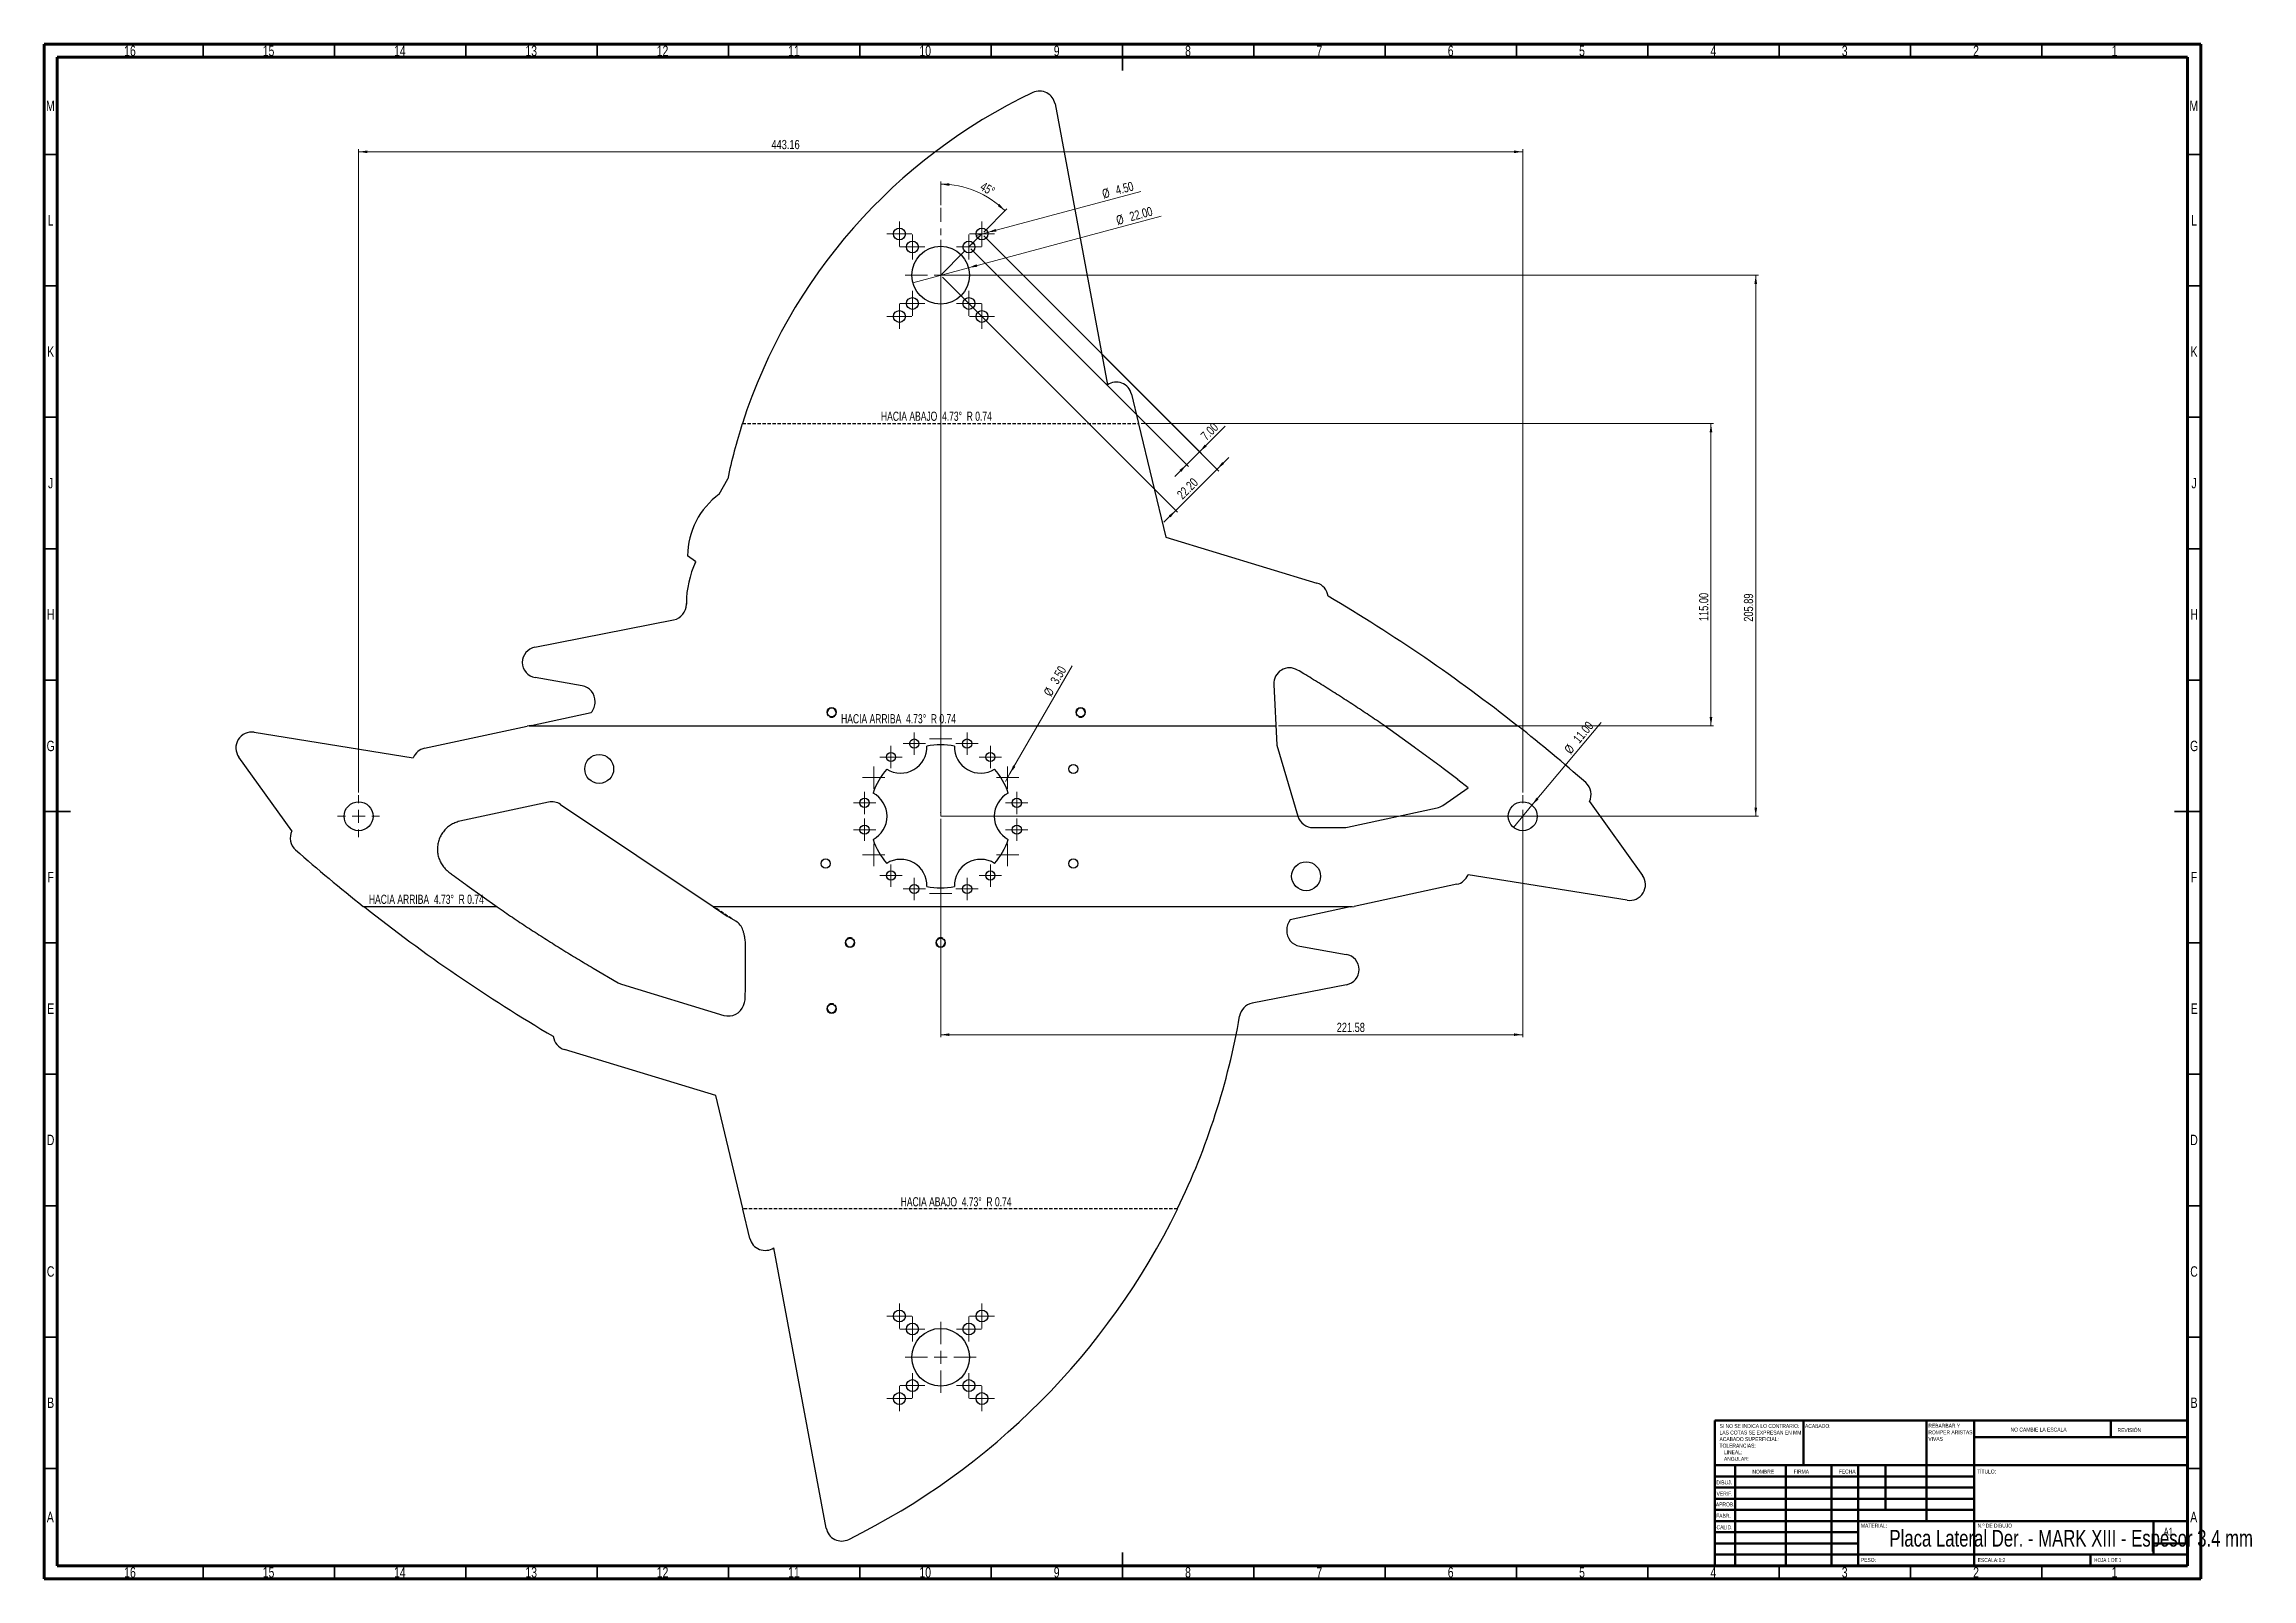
# Model space of a CAD drawing. Header units: millimetres. Extents: x 15 to 855, y 5 to 589.
import ezdxf

# ---------------------------------------------------------------- set-up
doc = ezdxf.new("R2010")
doc.units = ezdxf.units.MM
doc.header["$PDSIZE"] = -1
doc.linetypes.add('CENTERX2', pattern=[20.32, 12.7, -2.54, 2.54, -2.54])
doc.linetypes.add('HIDDEN', pattern=[1.905, 1.27, -0.635])
doc.styles.add('SLDTEXTSTYLE0', font='TXT', dxfattribs={"width": 0.75})
doc.styles.add('SLDTEXTSTYLE1', font='TXT', dxfattribs={"width": 0.681818})
doc.styles.add('SLDTEXTSTYLE2', font='TXT', dxfattribs={"width": 0.692308})
doc.styles.add('SLDTEXTSTYLE3', font='TXT', dxfattribs={"width": 0.694444})
doc.dimstyles.new('SLDDIMSTYLE0', dxfattribs={"dimtxt": 3.5, "dimasz": 3.302, "dimexe": 0, "dimexo": 0.0625, "dimgap": 0.875, "dimtad": 1, "dimrnd": 1e-09, "dimzin": 4, "dimdsep": 46, "dimtxsty": 'SLDTEXTSTYLE0', "dimsah": 1, "dimcen": 0.09, "dimadec": 0, "dimazin": 1, "dimtfac": 1, "dimtmove": 0, "dimatfit": 0, "dimfxl": 0, "dimfrac": 2, "dimtolj": 1, "dimtzin": 12, "dimarcsym": 0})
doc.dimstyles.new('SLDDIMSTYLE1', dxfattribs={"dimtxt": 3.5, "dimasz": 3.302, "dimexe": 0, "dimexo": 0.0625, "dimgap": 0.875, "dimtad": 1, "dimdec": 4, "dimzin": 12, "dimdsep": 46, "dimtxsty": 'SLDTEXTSTYLE0', "dimsah": 1, "dimcen": 0.09, "dimazin": 3, "dimtfac": 1, "dimtofl": 0, "dimtmove": 0, "dimatfit": 3, "dimfxl": 0, "dimfrac": 2, "dimtolj": 1, "dimtzin": 12, "dimarcsym": 0})
doc.dimstyles.new('SLDDIMSTYLE2', dxfattribs={"dimtxt": 3.5, "dimasz": 3.302, "dimexe": 0, "dimexo": 0.0625, "dimgap": 0.875, "dimtad": 1, "dimrnd": 1e-09, "dimzin": 12, "dimdsep": 46, "dimtxsty": 'SLDTEXTSTYLE0', "dimsah": 1, "dimcen": 0.09, "dimadec": 0, "dimazin": 3, "dimtfac": 1, "dimtofl": 0, "dimtmove": 0, "dimatfit": 3, "dimfxl": 0, "dimfrac": 2, "dimtolj": 1, "dimtzin": 12, "dimarcsym": 0})
doc.dimstyles.new('SLDDIMSTYLE3', dxfattribs={"dimtxt": 3.5, "dimasz": 3.302, "dimexe": 0, "dimexo": 0.0625, "dimgap": 0.875, "dimtad": 1, "dimrnd": 1e-09, "dimzin": 4, "dimdsep": 46, "dimtxsty": 'SLDTEXTSTYLE0', "dimblk1": 'NONE', "dimsah": 1, "dimcen": 0, "dimadec": 0, "dimazin": 1, "dimtfac": 1, "dimtmove": 0, "dimatfit": 3, "dimldrblk": 'NONE', "dimfxl": 0, "dimfrac": 2, "dimtolj": 1, "dimtzin": 12, "dimarcsym": 0})
doc.dimstyles.new('SLDDIMSTYLE4', dxfattribs={"dimtxt": 3.5, "dimasz": 3.302, "dimexe": 0, "dimexo": 0.0625, "dimgap": 0.875, "dimtad": 1, "dimrnd": 1e-09, "dimzin": 4, "dimdsep": 46, "dimtxsty": 'SLDTEXTSTYLE0', "dimsah": 1, "dimcen": 0.09, "dimadec": 0, "dimazin": 1, "dimtfac": 1, "dimtofl": 0, "dimtmove": 0, "dimatfit": 3, "dimfxl": 0, "dimfrac": 2, "dimtolj": 1, "dimtzin": 12, "dimarcsym": 0})

msp = doc.modelspace()

# ---------------------------------------------------------------- texts
at = {"color": 7, "linetype": 'Continuous', "lineweight": 0}
for s, insert, char_height, attachment_point, style in [('16', (47.67007, 588.4383), 3.96875, 2, 'SLDTEXTSTYLE0'), ('15', (100.42007, 588.4383), 3.96875, 2, 'SLDTEXTSTYLE0'), ('14', (150.42007, 588.4383), 3.96875, 2, 'SLDTEXTSTYLE0'), ('13', (200.42007, 588.4383), 3.96875, 2, 'SLDTEXTSTYLE0'), ('12', (250.42007, 588.4383), 3.96875, 2, 'SLDTEXTSTYLE0'), ('11', (300.42007, 588.4383), 3.96875, 2, 'SLDTEXTSTYLE0'), ('10', (350.42007, 588.4383), 3.96875, 2, 'SLDTEXTSTYLE0'), ('9', (400.46004, 588.4383), 3.96875, 2, 'SLDTEXTSTYLE0'), ('8', (450.46004, 588.4383), 3.96875, 2, 'SLDTEXTSTYLE0'), ('7', (500.46004, 588.4383), 3.96875, 2, 'SLDTEXTSTYLE0'), ('6', (550.46004, 588.4383), 3.96875, 2, 'SLDTEXTSTYLE0'), ('5', (600.46004, 588.4383), 3.96875, 2, 'SLDTEXTSTYLE0'), ('4', (650.46004, 588.4383), 3.96875, 2, 'SLDTEXTSTYLE0'), ('3', (700.46004, 588.4383), 3.96875, 2, 'SLDTEXTSTYLE0'), ('2', (750.46004, 588.4383), 3.96875, 2, 'SLDTEXTSTYLE0'), ('1', (803.21004, 588.4383), 3.96875, 2, 'SLDTEXTSTYLE0'), ('M', (17.36174, 567.49706), 3.96875, 2, 'SLDTEXTSTYLE0'), ('M', (833.36174, 567.49706), 3.96875, 2, 'SLDTEXTSTYLE0'), ('L', (17.45452, 523.9383), 3.96875, 2, 'SLDTEXTSTYLE0'), ('L', (833.45452, 523.9383), 3.96875, 2, 'SLDTEXTSTYLE0'), ('K', (17.48852, 473.99706), 3.96875, 2, 'SLDTEXTSTYLE0'), ('K', (833.48852, 473.99706), 3.96875, 2, 'SLDTEXTSTYLE0'), ('HACIA ABAJO  4.73°  R 0.74', (354.67591, 449.16489), 3.5, 2, 'SLDTEXTSTYLE2'), ('J', (17.46509, 423.9383), 3.96875, 2, 'SLDTEXTSTYLE0'), ('J', (833.46509, 423.9383), 3.96875, 2, 'SLDTEXTSTYLE0'), ('H', (17.49035, 373.99706), 3.96875, 2, 'SLDTEXTSTYLE0'), ('H', (833.49035, 373.99706), 3.96875, 2, 'SLDTEXTSTYLE0'), ('HACIA ARRIBA  4.73°  R 0.74', (340.25757, 334.0475), 3.5, 2, 'SLDTEXTSTYLE3'), ('G', (17.48668, 323.9383), 3.96875, 2, 'SLDTEXTSTYLE0'), ('G', (833.48668, 323.9383), 3.96875, 2, 'SLDTEXTSTYLE0'), ('F', (17.45774, 273.99706), 3.96875, 2, 'SLDTEXTSTYLE0'), ('F', (833.45774, 273.99706), 3.96875, 2, 'SLDTEXTSTYLE0'), ('HACIA ARRIBA  4.73°  R 0.74', (160.49257, 265.34554), 3.5, 2, 'SLDTEXTSTYLE3'), ('E', (17.50781, 223.9383), 3.96875, 2, 'SLDTEXTSTYLE0'), ('E', (833.50781, 223.9383), 3.96875, 2, 'SLDTEXTSTYLE0'), ('D', (17.45269, 173.99706), 3.96875, 2, 'SLDTEXTSTYLE0'), ('D', (833.45269, 173.99706), 3.96875, 2, 'SLDTEXTSTYLE0'), ('HACIA ABAJO  4.73°  R 0.74', (362.17799, 150.22815), 3.5, 2, 'SLDTEXTSTYLE2'), ('C', (17.45866, 123.9383), 3.96875, 2, 'SLDTEXTSTYLE0'), ('C', (833.45866, 123.9383), 3.96875, 2, 'SLDTEXTSTYLE0'), ('B', (17.4706, 73.99706), 3.96875, 2, 'SLDTEXTSTYLE0'), ('B', (833.4706, 73.99706), 3.96875, 2, 'SLDTEXTSTYLE0'), ('ACABADO:', (685.37129, 63.91927), 1.5, 1, 'SLDTEXTSTYLE0'), ('NO CAMBIE LA ESCALA', (763.61464, 62.53299), 1.5, 1, 'SLDTEXTSTYLE0'), ('REVISIÓN', (804.32758, 62.33491), 1.5, 1, 'SLDTEXTSTYLE0'), ('DIBUJ.', (651.5901, 42.42971), 1.5, 1, 'SLDTEXTSTYLE0'), ('NOMBRE', (665.32224, 46.50148), 1.5, 1, 'SLDTEXTSTYLE0'), ('FIRMA', (681.03359, 46.56176), 1.5, 1, 'SLDTEXTSTYLE0'), ('FECHA', (698.2147, 46.57618), 1.5, 1, 'SLDTEXTSTYLE0'), ('TÍTULO:', (750.85709, 46.57618), 1.5, 1, 'SLDTEXTSTYLE0'), ('APROB.', (651.40172, 34.0643), 1.5, 1, 'SLDTEXTSTYLE0'), ('VERIF.', (651.69882, 38.15441), 1.5, 1, 'SLDTEXTSTYLE0'), ('A', (17.33969, 30.49706), 3.96875, 2, 'SLDTEXTSTYLE0'), ('FABR.', (651.5425, 29.7337), 1.5, 1, 'SLDTEXTSTYLE0'), ('CALID.', (651.66904, 25.34965), 1.5, 1, 'SLDTEXTSTYLE0'), ('MATERIAL:', (706.64586, 25.98606), 1.5, 1, 'SLDTEXTSTYLE0'), ('N.º DE DIBUJO', (751.07397, 25.98606), 1.5, 1, 'SLDTEXTSTYLE0'), ('A', (833.33969, 30.49706), 3.96875, 2, 'SLDTEXTSTYLE0'), ('Placa Lateral Der. - MARK XIII - Espesor 3.4 mm', (786.68995, 23.60691), 6.35, 2, 'SLDTEXTSTYLE0'), ('A1', (821.87116, 24.40639), 2.910417, 1, 'SLDTEXTSTYLE0'), ('16', (47.67007, 9.4383), 3.96875, 2, 'SLDTEXTSTYLE0'), ('15', (100.42007, 9.4383), 3.96875, 2, 'SLDTEXTSTYLE0'), ('14', (150.42007, 9.4383), 3.96875, 2, 'SLDTEXTSTYLE0'), ('13', (200.42007, 9.4383), 3.96875, 2, 'SLDTEXTSTYLE0'), ('12', (250.42007, 9.4383), 3.96875, 2, 'SLDTEXTSTYLE0'), ('11', (300.42007, 9.4383), 3.96875, 2, 'SLDTEXTSTYLE0'), ('10', (350.42007, 9.4383), 3.96875, 2, 'SLDTEXTSTYLE0'), ('9', (400.46004, 9.4383), 3.96875, 2, 'SLDTEXTSTYLE0'), ('8', (450.46004, 9.4383), 3.96875, 2, 'SLDTEXTSTYLE0'), ('7', (500.46004, 9.4383), 3.96875, 2, 'SLDTEXTSTYLE0'), ('6', (550.46004, 9.4383), 3.96875, 2, 'SLDTEXTSTYLE0'), ('5', (600.46004, 9.4383), 3.96875, 2, 'SLDTEXTSTYLE0'), ('4', (650.46004, 9.4383), 3.96875, 2, 'SLDTEXTSTYLE0'), ('3', (700.46004, 9.4383), 3.96875, 2, 'SLDTEXTSTYLE0'), ('PESO:', (706.61781, 12.94931), 1.4986, 1, 'SLDTEXTSTYLE0'), ('2', (750.46004, 9.4383), 3.96875, 2, 'SLDTEXTSTYLE0'), ('ESCALA:1:2', (751.07397, 12.90009), 1.5, 1, 'SLDTEXTSTYLE0'), ('HOJA 1 DE 1', (795.47829, 12.90009), 1.5, 1, 'SLDTEXTSTYLE1'), ('1', (803.21004, 9.4383), 3.96875, 2, 'SLDTEXTSTYLE0')]:
    msp.add_mtext(s, dxfattribs=dict(at, insert=insert, char_height=char_height, attachment_point=attachment_point, style=style))

# ---------------------------------------------------------------- blocks, each defined once
blk = doc.blocks.new('SW_NOTE_0')
at = {"color": 0, "linetype": 'Continuous', "lineweight": 0, "char_height": 1.5, "attachment_point": 1, "style": 'SLDTEXTSTYLE0'}
for s, insert in [('SI NO SE INDICA LO CONTRARIO:', (0, 1.93)), ('ACABADO SUPERFICIAL:', (0, -3.07)), ('TOLERANCIAS:', (0, -5.57)), ('LAS COTAS SE EXPRESAN EN MM', (0, -0.57)), ('LINEAL:', (1.69, -8.07)), ('ANGULAR:', (1.69, -10.57))]:
    blk.add_mtext(s, dxfattribs=dict(at, insert=insert))
blk = doc.blocks.new('SW_NOTE_0_1')
at = {"color": 0, "linetype": 'Continuous', "lineweight": 0, "char_height": 1.5, "attachment_point": 1, "style": 'SLDTEXTSTYLE0'}
for s, insert in [('REBARBAR Y', (0, 1.93)), ('VIVAS', (0, -3.07)), ('ROMPER ARISTAS', (0, -0.57))]:
    blk.add_mtext(s, dxfattribs=dict(at, insert=insert))
blk = doc.blocks.new('_D')
at = {"color": 7, "linetype": 'Continuous', "lineweight": 0}
for p, q in [((372.71, 516.07), (462.21, 426.56)), ((357.01, 500.37), (446.52, 410.87)), ((461.51, 427.27), (466, 431.76)), ((445.81, 411.57), (461.51, 427.27)), ((445.81, 411.57), (441.32, 407.08))]:
    blk.add_line(p, q, dxfattribs=at)
at = {"color": 7, "linetype": 'Continuous', "lineweight": 18}
for points in [[(461.51, 427.27), (464.2, 429.25), (463.48, 429.96)], [(445.81, 411.57), (443.11, 409.6), (443.83, 408.88)]]:
    blk.add_solid(points, dxfattribs=at)
at = {"color": 7, "linetype": 'Continuous', "lineweight": 18, "insert": (445.91, 418.06), "char_height": 3.5, "attachment_point": 1, "rotation": 45, "style": 'SLDTEXTSTYLE0'}
blk.add_mtext('22.20', dxfattribs=at)
blk = doc.blocks.new('_D_1')
at = {"color": 7, "linetype": 'Continuous', "lineweight": 0}
for p, q in [((372.71, 516.07), (455.57, 433.21)), ((367.76, 511.12), (450.62, 428.26)), ((454.86, 433.91), (464.58, 443.64)), ((449.91, 428.96), (445.42, 424.47)), ((449.91, 428.96), (454.86, 433.91))]:
    blk.add_line(p, q, dxfattribs=at)
at = {"color": 7, "linetype": 'Continuous', "lineweight": 18}
for points in [[(449.91, 428.96), (447.22, 426.99), (447.94, 426.27)], [(454.86, 433.91), (457.56, 435.89), (456.84, 436.61)]]:
    blk.add_solid(points, dxfattribs=at)
at = {"color": 7, "linetype": 'Continuous', "lineweight": 18, "insert": (454.99, 440.43), "char_height": 3.5, "attachment_point": 1, "rotation": 45, "style": 'SLDTEXTSTYLE0'}
blk.add_mtext('7.00', dxfattribs=at)
blk = doc.blocks.new('_D_2')
at = {"color": 7, "linetype": 'Continuous', "lineweight": 0}
for p, q in [((356.3, 527.76), (356.3, 536.72)), ((372.71, 517.48), (381.51, 526.28))]:
    blk.add_line(p, q, dxfattribs=at)
at = {"color": 7, "linetype": 'Continuous', "lineweight": 18}
blk.add_arc((356.3, 501.08), 34.65, 45, 90, dxfattribs=at)
for points in [[(356.3, 535.72), (359.58, 535.06), (359.63, 536.07)], [(380.8, 525.58), (378.7, 528.17), (378.02, 527.42)]]:
    blk.add_solid(points, dxfattribs=at)
at = {"color": 7, "linetype": 'Continuous', "lineweight": 18, "insert": (372.73, 536.8), "char_height": 3.5, "attachment_point": 1, "rotation": 330.17227, "style": 'SLDTEXTSTYLE0'}
blk.add_mtext('45°', dxfattribs=at)
blk = doc.blocks.new('_D_3')
at = {"color": 7, "linetype": 'Continuous', "lineweight": 0}
for p, q in [((356.3, 294.19), (356.3, 211.07)), ((577.88, 294.19), (577.88, 211.07)), ((356.3, 212.07), (577.88, 212.07))]:
    blk.add_line(p, q, dxfattribs=at)
at = {"color": 7, "linetype": 'Continuous', "lineweight": 18}
for points in [[(356.3, 212.07), (359.61, 211.57), (359.61, 212.58)], [(577.88, 212.07), (574.58, 212.58), (574.58, 211.57)]]:
    blk.add_solid(points, dxfattribs=at)
at = {"color": 7, "linetype": 'Continuous', "lineweight": 18, "insert": (507.07, 216.59), "char_height": 3.5, "attachment_point": 1, "style": 'SLDTEXTSTYLE0'}
blk.add_mtext('221.58', dxfattribs=at)
blk = doc.blocks.new('_D_4')
at = {"color": 7, "linetype": 'Continuous', "lineweight": 0}
for p, q in [((357.3, 501.08), (667.6, 501.08)), ((666.6, 295.19), (666.6, 501.08)), ((357.3, 295.19), (667.6, 295.19))]:
    blk.add_line(p, q, dxfattribs=at)
at = {"color": 7, "linetype": 'Continuous', "lineweight": 18}
for points in [[(666.6, 501.08), (666.09, 497.78), (667.11, 497.78)], [(666.6, 295.19), (667.11, 298.49), (666.09, 298.49)]]:
    blk.add_solid(points, dxfattribs=at)
at = {"color": 7, "linetype": 'Continuous', "lineweight": 18, "insert": (662.09, 369.22), "char_height": 3.5, "attachment_point": 1, "rotation": 90, "style": 'SLDTEXTSTYLE0'}
blk.add_mtext('205.89', dxfattribs=at)
blk = doc.blocks.new('_D_5')
at = {"color": 7, "linetype": 'Continuous', "lineweight": 0}
for p, q in [((134.72, 304.19), (134.72, 549.05)), ((134.72, 548.05), (577.88, 548.05)), ((577.88, 304.19), (577.88, 549.05))]:
    blk.add_line(p, q, dxfattribs=at)
at = {"color": 7, "linetype": 'Continuous', "lineweight": 18}
for points in [[(134.72, 548.05), (138.03, 547.54), (138.03, 548.55)], [(577.88, 548.05), (574.58, 548.55), (574.58, 547.54)]]:
    blk.add_solid(points, dxfattribs=at)
at = {"color": 7, "linetype": 'Continuous', "lineweight": 18, "insert": (291.89, 552.56), "char_height": 3.5, "attachment_point": 1, "style": 'SLDTEXTSTYLE0'}
blk.add_mtext('443.16', dxfattribs=at)
blk = doc.blocks.new('_D_6')
at = {"color": 7, "linetype": 'Continuous', "lineweight": 0}
for q in [(607.7, 330.93), (574.36, 290.96)]:
    blk.add_line((581.41, 299.41), q, dxfattribs=at)
at = {"color": 7, "linetype": 'Continuous', "lineweight": 18}
blk.add_solid([(581.41, 299.41), (583.91, 301.62), (583.13, 302.27)], dxfattribs=at)
at = {"color": 7, "linetype": 'Continuous', "lineweight": 18, "char_height": 3.5, "attachment_point": 1, "rotation": 50.1671, "style": 'SLDTEXTSTYLE0'}
for s, insert in [('11.00', (596.75, 324.91)), ('%%c', (593.41, 320.83))]:
    blk.add_mtext(s, dxfattribs=dict(at, insert=insert))
blk = doc.blocks.new('_None')
blk = doc.blocks.new('_D_7')
at = {"color": 7, "linetype": 'Continuous', "lineweight": 0}
for q in [(440.28, 523.58), (345.68, 498.23)]:
    blk.add_line((366.93, 503.92), q, dxfattribs=at)
at = {"color": 7, "linetype": 'Continuous', "lineweight": 18}
blk.add_solid([(366.93, 503.92), (370.25, 504.29), (369.99, 505.27)], dxfattribs=at)
at = {"color": 7, "linetype": 'Continuous', "lineweight": 18, "char_height": 3.5, "attachment_point": 1, "rotation": 15, "style": 'SLDTEXTSTYLE0'}
for s, insert in [('%%c', (422.77, 523.56)), ('22.00', (427.86, 524.98))]:
    blk.add_mtext(s, dxfattribs=dict(at, insert=insert))
blk = doc.blocks.new('_D_8')
at = {"color": 7, "linetype": 'Continuous', "lineweight": 0}
for q in [(432.44, 532.97), (369.83, 516.19)]:
    blk.add_line((374.17, 517.36), q, dxfattribs=at)
at = {"color": 7, "linetype": 'Continuous', "lineweight": 18}
blk.add_solid([(374.17, 517.36), (377.5, 517.72), (377.23, 518.7)], dxfattribs=at)
at = {"color": 7, "linetype": 'Continuous', "lineweight": 18, "char_height": 3.5, "attachment_point": 1, "rotation": 15, "style": 'SLDTEXTSTYLE0'}
for s, insert in [('%%c', (417.43, 533.62)), ('4.50', (422.52, 535.03))]:
    blk.add_mtext(s, dxfattribs=dict(at, insert=insert))
blk = doc.blocks.new('_D_9')
at = {"color": 7, "linetype": 'Continuous', "lineweight": 0}
for q in [(406.32, 352.39), (380.92, 308.39)]:
    blk.add_line((382.67, 311.42), q, dxfattribs=at)
at = {"color": 7, "linetype": 'Continuous', "lineweight": 18}
blk.add_solid([(382.67, 311.42), (384.76, 314.02), (383.88, 314.53)], dxfattribs=at)
at = {"color": 7, "linetype": 'Continuous', "lineweight": 18, "char_height": 3.5, "attachment_point": 1, "rotation": 60, "style": 'SLDTEXTSTYLE0'}
for s, insert in [('3.50', (397.85, 346.83)), ('%%c', (395.26, 342.24))]:
    blk.add_mtext(s, dxfattribs=dict(at, insert=insert))
blk = doc.blocks.new('_D_10')
at = {"color": 7, "linetype": 'Continuous', "lineweight": 0}
for p, q in [((432.63, 444.6), (650.55, 444.6)), ((649.55, 444.6), (649.55, 329.6)), ((484.91, 329.6), (650.55, 329.6))]:
    blk.add_line(p, q, dxfattribs=at)
at = {"color": 7, "linetype": 'Continuous', "lineweight": 18}
for points in [[(649.55, 444.6), (649.05, 441.29), (650.06, 441.29)], [(649.55, 329.6), (650.06, 332.9), (649.05, 332.9)]]:
    blk.add_solid(points, dxfattribs=at)
at = {"color": 7, "linetype": 'Continuous', "lineweight": 18, "insert": (645.04, 369.45), "char_height": 3.5, "attachment_point": 1, "rotation": 90, "style": 'SLDTEXTSTYLE0'}
blk.add_mtext('115.00', dxfattribs=at)
blk = doc.blocks.new('SW_CENTERMARKSYMBOL_0')
at = {"color": 0, "linetype": 'Continuous', "lineweight": 18}
for p, q in [((-2.5, 0), (-4.25, 0)), ((0, 0), (-2.5, 0)), ((0, 2.5), (0, 4.25)), ((0, 0), (0, 2.5)), ((0, 0), (0, -2.5)), ((0, 0), (2.5, 0)), ((2.5, 0), (4.25, 0)), ((0, -2.5), (0, -4.25))]:
    blk.add_line(p, q, dxfattribs=at)
blk = doc.blocks.new('SW_CENTERMARKSYMBOL_1')
at = {"color": 0, "linetype": 'Continuous', "lineweight": 18}
for p, q in [((-2.5, 0), (-4.25, 0)), ((0, 0), (-2.5, 0)), ((0, 2.5), (0, 4.25)), ((0, 0), (0, 2.5)), ((0, 0), (0, -2.5)), ((0, 0), (2.5, 0)), ((2.5, 0), (4.25, 0)), ((0, -2.5), (0, -4.25))]:
    blk.add_line(p, q, dxfattribs=at)
blk = doc.blocks.new('SW_CENTERMARKSYMBOL_2')
at = {"color": 0, "linetype": 'Continuous', "lineweight": 18}
for p, q in [((-2.5, 0), (-4.25, 0)), ((0, 0), (-2.5, 0)), ((0, 2.5), (0, 4.25)), ((0, 0), (0, 2.5)), ((0, 0), (0, -2.5)), ((0, 0), (2.5, 0)), ((2.5, 0), (4.25, 0)), ((0, -2.5), (0, -4.25))]:
    blk.add_line(p, q, dxfattribs=at)
blk = doc.blocks.new('SW_CENTERMARKSYMBOL_3')
at = {"color": 0, "linetype": 'Continuous', "lineweight": 18}
for p, q in [((-2.5, 0), (-4.25, 0)), ((0, 0), (-2.5, 0)), ((0, 2.5), (0, 4.25)), ((0, 0), (0, 2.5)), ((0, 0), (0, -2.5)), ((0, 0), (2.5, 0)), ((2.5, 0), (4.25, 0)), ((0, -2.5), (0, -4.25))]:
    blk.add_line(p, q, dxfattribs=at)
blk = doc.blocks.new('SW_CENTERMARKSYMBOL_4')
at = {"color": 0, "linetype": 'Continuous', "lineweight": 18}
for p, q in [((-2.5, 0), (-4.25, 0)), ((0, 0), (-2.5, 0)), ((0, 2.5), (0, 4.25)), ((0, 0), (0, 2.5)), ((0, 0), (0, -2.5)), ((0, 0), (2.5, 0)), ((2.5, 0), (4.25, 0)), ((0, -2.5), (0, -4.25))]:
    blk.add_line(p, q, dxfattribs=at)
blk = doc.blocks.new('SW_CENTERMARKSYMBOL_5')
at = {"color": 0, "linetype": 'Continuous', "lineweight": 18}
for p, q in [((-2.5, 0), (-4.25, 0)), ((0, 0), (-2.5, 0)), ((0, 2.5), (0, 4.25)), ((0, 0), (0, 2.5)), ((0, 0), (0, -2.5)), ((0, 0), (2.5, 0)), ((2.5, 0), (4.25, 0)), ((0, -2.5), (0, -4.25))]:
    blk.add_line(p, q, dxfattribs=at)
blk = doc.blocks.new('SW_CENTERMARKSYMBOL_6')
at = {"color": 0, "linetype": 'Continuous', "lineweight": 18}
for p, q in [((-2.5, 0), (-4.25, 0)), ((0, 0), (-2.5, 0)), ((0, 2.5), (0, 4.25)), ((0, 0), (0, 2.5)), ((0, 0), (0, -2.5)), ((0, 0), (2.5, 0)), ((2.5, 0), (4.25, 0)), ((0, -2.5), (0, -4.25))]:
    blk.add_line(p, q, dxfattribs=at)
blk = doc.blocks.new('SW_CENTERMARKSYMBOL_7')
at = {"color": 0, "linetype": 'Continuous', "lineweight": 18}
for p, q in [((-2.5, 0), (-4.25, 0)), ((0, 0), (-2.5, 0)), ((0, 2.5), (0, 4.25)), ((0, 0), (0, 2.5)), ((0, 0), (0, -2.5)), ((0, 0), (2.5, 0)), ((2.5, 0), (4.25, 0)), ((0, -2.5), (0, -4.25))]:
    blk.add_line(p, q, dxfattribs=at)
blk = doc.blocks.new('SW_CENTERMARKSYMBOL_8')
at = {"color": 0, "linetype": 'Continuous', "lineweight": 18}
for p, q in [((-5, 0), (-8, 0)), ((0, 0), (-2.5, 0)), ((0, 5), (0, 8)), ((0, 0), (0, 2.5)), ((0, 0), (0, -2.5)), ((0, 0), (2.5, 0)), ((5, 0), (8, 0)), ((0, -5), (0, -8))]:
    blk.add_line(p, q, dxfattribs=at)
blk = doc.blocks.new('SW_CENTERMARKSYMBOL_9')
at = {"color": 0, "linetype": 'Continuous', "lineweight": 18}
for p, q in [((-5, 0), (-8, 0)), ((0, 0), (-2.5, 0)), ((0, 5), (0, 8)), ((0, 0), (0, 2.5)), ((0, 0), (0, -2.5)), ((0, 0), (2.5, 0)), ((5, 0), (8, 0)), ((0, -5), (0, -8))]:
    blk.add_line(p, q, dxfattribs=at)
blk = doc.blocks.new('SW_CENTERMARKSYMBOL_10')
at = {"color": 0, "linetype": 'Continuous', "lineweight": 18}
for p, q in [((-2.5, 0), (-4.25, 0)), ((0, 0), (-2.5, 0)), ((0, 2.5), (0, 4.25)), ((0, 0), (0, 2.5)), ((0, 0), (0, -2.5)), ((0, 0), (2.5, 0)), ((2.5, 0), (4.25, 0)), ((0, -2.5), (0, -4.25))]:
    blk.add_line(p, q, dxfattribs=at)
blk = doc.blocks.new('SW_CENTERMARKSYMBOL_11')
at = {"color": 0, "linetype": 'Continuous', "lineweight": 18}
for p, q in [((-2.5, 0), (-4.25, 0)), ((0, 0), (-2.5, 0)), ((0, 2.5), (0, 4.25)), ((0, 0), (0, 2.5)), ((0, 0), (0, -2.5)), ((0, 0), (2.5, 0)), ((2.5, 0), (4.25, 0)), ((0, -2.5), (0, -4.25))]:
    blk.add_line(p, q, dxfattribs=at)
blk = doc.blocks.new('SW_CENTERMARKSYMBOL_12')
at = {"color": 0, "linetype": 'Continuous', "lineweight": 18}
for p, q in [((-2.5, 0), (-4.25, 0)), ((0, 0), (-2.5, 0)), ((0, 2.5), (0, 4.25)), ((0, 0), (0, 2.5)), ((0, 0), (0, -2.5)), ((0, 0), (2.5, 0)), ((2.5, 0), (4.25, 0)), ((0, -2.5), (0, -4.25))]:
    blk.add_line(p, q, dxfattribs=at)
blk = doc.blocks.new('SW_CENTERMARKSYMBOL_13')
at = {"color": 0, "linetype": 'Continuous', "lineweight": 18}
for p, q in [((-2.5, 0), (-4.25, 0)), ((0, 0), (-2.5, 0)), ((0, 2.5), (0, 4.25)), ((0, 0), (0, 2.5)), ((0, 0), (0, -2.5)), ((0, 0), (2.5, 0)), ((2.5, 0), (4.25, 0)), ((0, -2.5), (0, -4.25))]:
    blk.add_line(p, q, dxfattribs=at)
blk = doc.blocks.new('SW_CENTERMARKSYMBOL_14')
at = {"color": 0, "linetype": 'Continuous', "lineweight": 18}
for p, q in [((-2.5, 0), (-4.25, 0)), ((0, 0), (-2.5, 0)), ((0, 2.5), (0, 4.25)), ((0, 0), (0, 2.5)), ((0, 0), (0, -2.5)), ((0, 0), (2.5, 0)), ((2.5, 0), (4.25, 0)), ((0, -2.5), (0, -4.25))]:
    blk.add_line(p, q, dxfattribs=at)
blk = doc.blocks.new('SW_CENTERMARKSYMBOL_15')
at = {"color": 0, "linetype": 'Continuous', "lineweight": 18}
for p, q in [((-2.5, 0), (-4.25, 0)), ((0, 0), (-2.5, 0)), ((0, 2.5), (0, 4.25)), ((0, 0), (0, 2.5)), ((0, 0), (0, -2.5)), ((0, 0), (2.5, 0)), ((2.5, 0), (4.25, 0)), ((0, -2.5), (0, -4.25))]:
    blk.add_line(p, q, dxfattribs=at)
blk = doc.blocks.new('SW_CENTERMARKSYMBOL_16')
at = {"color": 0, "linetype": 'Continuous', "lineweight": 18}
for p, q in [((-2.5, 0), (-4.25, 0)), ((0, 0), (-2.5, 0)), ((0, 2.5), (0, 4.25)), ((0, 0), (0, 2.5)), ((0, 0), (0, -2.5)), ((0, 0), (2.5, 0)), ((2.5, 0), (4.25, 0)), ((0, -2.5), (0, -4.25))]:
    blk.add_line(p, q, dxfattribs=at)
blk = doc.blocks.new('SW_CENTERMARKSYMBOL_17')
at = {"color": 0, "linetype": 'Continuous', "lineweight": 18}
for p, q in [((-2.5, 0), (-4.25, 0)), ((0, 0), (-2.5, 0)), ((0, 2.5), (0, 4.25)), ((0, 0), (0, 2.5)), ((0, 0), (0, -2.5)), ((0, 0), (2.5, 0)), ((2.5, 0), (4.25, 0)), ((0, -2.5), (0, -4.25))]:
    blk.add_line(p, q, dxfattribs=at)
blk = doc.blocks.new('SW_CENTERMARKSYMBOL_18')
at = {"color": 0, "linetype": 'Continuous', "lineweight": 18}
for p, q in [((-2.5, 0), (-4.25, 0)), ((0, 0), (-2.5, 0)), ((0, 2.5), (0, 4.25)), ((0, 0), (0, 2.5)), ((0, 0), (0, -2.5)), ((0, 0), (2.5, 0)), ((2.5, 0), (4.25, 0)), ((0, -2.5), (0, -4.25))]:
    blk.add_line(p, q, dxfattribs=at)
blk = doc.blocks.new('SW_CENTERMARKSYMBOL_19')
at = {"color": 0, "linetype": 'Continuous', "lineweight": 18}
for p, q in [((-2.5, 0), (-4.25, 0)), ((0, 0), (-2.5, 0)), ((0, 2.5), (0, 4.25)), ((0, 0), (0, 2.5)), ((0, 0), (0, -2.5)), ((0, 0), (2.5, 0)), ((2.5, 0), (4.25, 0)), ((0, -2.5), (0, -4.25))]:
    blk.add_line(p, q, dxfattribs=at)
blk = doc.blocks.new('SW_CENTERMARKSYMBOL_20')
at = {"color": 0, "linetype": 'Continuous', "lineweight": 18}
for p, q in [((-2.5, 0), (-4.75, 0)), ((0, 0), (-2.5, 0)), ((0, 2.5), (0, 4.75)), ((0, 0), (0, 2.5)), ((0, 0), (0, -2.5)), ((0, 0), (2.5, 0)), ((2.5, 0), (4.75, 0)), ((0, -2.5), (0, -4.75))]:
    blk.add_line(p, q, dxfattribs=at)
blk = doc.blocks.new('SW_CENTERMARKSYMBOL_21')
at = {"color": 0, "linetype": 'Continuous', "lineweight": 18}
for p, q in [((-2.5, 0), (-4.75, 0)), ((0, 0), (-2.5, 0)), ((0, 2.5), (0, 4.75)), ((0, 0), (0, 2.5)), ((0, 0), (0, -2.5)), ((0, 0), (2.5, 0)), ((2.5, 0), (4.75, 0)), ((0, -2.5), (0, -4.75))]:
    blk.add_line(p, q, dxfattribs=at)
blk = doc.blocks.new('SW_CENTERMARKSYMBOL_22')
at = {"color": 0, "linetype": 'Continuous', "lineweight": 18}
for p, q in [((-2.5, 0), (-4.75, 0)), ((0, 0), (-2.5, 0)), ((0, 2.5), (0, 4.75)), ((0, 0), (0, 2.5)), ((0, 0), (0, -2.5)), ((0, 0), (2.5, 0)), ((2.5, 0), (4.75, 0)), ((0, -2.5), (0, -4.75))]:
    blk.add_line(p, q, dxfattribs=at)
blk = doc.blocks.new('SW_CENTERMARKSYMBOL_23')
at = {"color": 0, "linetype": 'Continuous', "lineweight": 18}
for p, q in [((-2.5, 0), (-4.75, 0)), ((0, 0), (-2.5, 0)), ((0, 2.5), (0, 4.75)), ((0, 0), (0, 2.5)), ((0, 0), (0, -2.5)), ((0, 0), (2.5, 0)), ((2.5, 0), (4.75, 0)), ((0, -2.5), (0, -4.75))]:
    blk.add_line(p, q, dxfattribs=at)
blk = doc.blocks.new('SW_CENTERMARKSYMBOL_24')
at = {"color": 0, "linetype": 'Continuous', "lineweight": 18}
for p, q in [((-2.5, 0), (-4.75, 0)), ((0, 0), (-2.5, 0)), ((0, 2.5), (0, 4.75)), ((0, 0), (0, 2.5)), ((0, 0), (0, -2.5)), ((0, 0), (2.5, 0)), ((2.5, 0), (4.75, 0)), ((0, -2.5), (0, -4.75))]:
    blk.add_line(p, q, dxfattribs=at)
blk = doc.blocks.new('SW_CENTERMARKSYMBOL_25')
at = {"color": 0, "linetype": 'Continuous', "lineweight": 18}
for p, q in [((-2.5, 0), (-4.75, 0)), ((0, 0), (-2.5, 0)), ((0, 2.5), (0, 4.75)), ((0, 0), (0, 2.5)), ((0, 0), (0, -2.5)), ((0, 0), (2.5, 0)), ((2.5, 0), (4.75, 0)), ((0, -2.5), (0, -4.75))]:
    blk.add_line(p, q, dxfattribs=at)
blk = doc.blocks.new('SW_CENTERMARKSYMBOL_26')
at = {"color": 0, "linetype": 'Continuous', "lineweight": 18}
for p, q in [((0, 5), (0, 13.5)), ((-5, 0), (-13.5, 0)), ((0, 0), (-2.5, 0)), ((0, 0), (0, 2.5)), ((0, 0), (0, -2.5)), ((0, 0), (2.5, 0)), ((5, 0), (13.5, 0)), ((0, -5), (0, -13.5))]:
    blk.add_line(p, q, dxfattribs=at)
blk = doc.blocks.new('SW_CENTERMARKSYMBOL_27')
at = {"color": 0, "linetype": 'Continuous', "lineweight": 18}
for p, q in [((-2.5, 0), (-4.75, 0)), ((0, 0), (-2.5, 0)), ((0, 2.5), (0, 4.75)), ((0, 0), (0, 2.5)), ((0, 0), (0, -2.5)), ((0, 0), (2.5, 0)), ((2.5, 0), (4.75, 0)), ((0, -2.5), (0, -4.75))]:
    blk.add_line(p, q, dxfattribs=at)
blk = doc.blocks.new('SW_CENTERMARKSYMBOL_28')
at = {"color": 0, "linetype": 'Continuous', "lineweight": 18}
for p, q in [((-2.5, 0), (-4.75, 0)), ((0, 0), (-2.5, 0)), ((0, 2.5), (0, 4.75)), ((0, 0), (0, 2.5)), ((0, 0), (0, -2.5)), ((0, 0), (2.5, 0)), ((2.5, 0), (4.75, 0)), ((0, -2.5), (0, -4.75))]:
    blk.add_line(p, q, dxfattribs=at)
blk = doc.blocks.new('SW_CENTERMARKSYMBOL_29')
at = {"color": 0, "linetype": 'Continuous', "lineweight": 18}
for p, q in [((0, 5), (0, 13.5)), ((-5, 0), (-13.5, 0)), ((0, 0), (-2.5, 0)), ((0, 0), (0, 2.5)), ((0, 0), (0, -2.5)), ((0, 0), (2.5, 0)), ((5, 0), (13.5, 0)), ((0, -5), (0, -13.5))]:
    blk.add_line(p, q, dxfattribs=at)
blk = doc.blocks.new('SW_CENTERMARKSYMBOL_30')
at = {"color": 0, "linetype": 'Continuous', "lineweight": 18}
for p, q in [((-2.5, 0), (-4.75, 0)), ((0, 0), (-2.5, 0)), ((0, 2.5), (0, 4.75)), ((0, 0), (0, 2.5)), ((0, 0), (0, -2.5)), ((0, 0), (2.5, 0)), ((2.5, 0), (4.75, 0)), ((0, -2.5), (0, -4.75))]:
    blk.add_line(p, q, dxfattribs=at)
blk = doc.blocks.new('SW_CENTERMARKSYMBOL_31')
at = {"color": 0, "linetype": 'Continuous', "lineweight": 18}
for p, q in [((-2.5, 0), (-4.75, 0)), ((0, 0), (-2.5, 0)), ((0, 2.5), (0, 4.75)), ((0, 0), (0, 2.5)), ((0, 0), (0, -2.5)), ((0, 0), (2.5, 0)), ((2.5, 0), (4.75, 0)), ((0, -2.5), (0, -4.75))]:
    blk.add_line(p, q, dxfattribs=at)
blk = doc.blocks.new('SW_CENTERMARKSYMBOL_32')
at = {"color": 0, "linetype": 'Continuous', "lineweight": 18}
for p, q in [((-2.5, 0), (-4.75, 0)), ((0, 0), (-2.5, 0)), ((0, 2.5), (0, 4.75)), ((0, 0), (0, 2.5)), ((0, 0), (0, -2.5)), ((0, 0), (2.5, 0)), ((2.5, 0), (4.75, 0)), ((0, -2.5), (0, -4.75))]:
    blk.add_line(p, q, dxfattribs=at)
blk = doc.blocks.new('SW_CENTERMARKSYMBOL_33')
at = {"color": 0, "linetype": 'Continuous', "lineweight": 18}
for p, q in [((-2.5, 0), (-4.75, 0)), ((0, 0), (-2.5, 0)), ((0, 2.5), (0, 4.75)), ((0, 0), (0, 2.5)), ((0, 0), (0, -2.5)), ((0, 0), (2.5, 0)), ((2.5, 0), (4.75, 0)), ((0, -2.5), (0, -4.75))]:
    blk.add_line(p, q, dxfattribs=at)
blk = doc.blocks.new('SW_CENTERMARKSYMBOL_34')
at = {"color": 0, "linetype": 'Continuous', "lineweight": 18}
for p, q in [((-2.5, 0), (-4.75, 0)), ((0, 0), (-2.5, 0)), ((0, 2.5), (0, 4.75)), ((0, 0), (0, 2.5)), ((0, 0), (0, -2.5)), ((0, 0), (2.5, 0)), ((2.5, 0), (4.75, 0)), ((0, -2.5), (0, -4.75))]:
    blk.add_line(p, q, dxfattribs=at)
blk = doc.blocks.new('SW_CENTERMARKSYMBOL_35')
at = {"color": 0, "linetype": 'Continuous', "lineweight": 18}
for p, q in [((-2.5, 0), (-4.75, 0)), ((0, 0), (-2.5, 0)), ((0, 2.5), (0, 4.75)), ((0, 0), (0, 2.5)), ((0, 0), (0, -2.5)), ((0, 0), (2.5, 0)), ((2.5, 0), (4.75, 0)), ((0, -2.5), (0, -4.75))]:
    blk.add_line(p, q, dxfattribs=at)
blk = doc.blocks.new('SW_CENTERMARKSYMBOL_36')
at = {"color": 0, "linetype": 'Continuous', "lineweight": 18}
for p, q in [((-2.5, 0), (-4.75, 0)), ((0, 0), (-2.5, 0)), ((0, 2.5), (0, 4.75)), ((0, 0), (0, 2.5)), ((0, 0), (0, -2.5)), ((0, 0), (2.5, 0)), ((2.5, 0), (4.75, 0)), ((0, -2.5), (0, -4.75))]:
    blk.add_line(p, q, dxfattribs=at)
blk = doc.blocks.new('SW_CENTERMARKSYMBOL_37')
at = {"color": 0, "linetype": 'Continuous', "lineweight": 18}
for p, q in [((-2.5, 0), (-4.75, 0)), ((0, 0), (-2.5, 0)), ((0, 2.5), (0, 4.75)), ((0, 0), (0, 2.5)), ((0, 0), (0, -2.5)), ((0, 0), (2.5, 0)), ((2.5, 0), (4.75, 0)), ((0, -2.5), (0, -4.75))]:
    blk.add_line(p, q, dxfattribs=at)

# ---------------------------------------------------------------- dimensions: what is measured, and where the dimension line sits
at = {"color": 7, "linetype": 'Continuous', "lineweight": 18}
dim = msp.add_linear_dim(base=(577.88336, 548.04666), p1=(134.72336, 303.18639), p2=(577.88336, 303.18639), dimstyle='SLDDIMSTYLE2', dxfattribs=at)
dim.commit()
dim.dimension.update_dxf_attribs({"geometry": '_D_5', "text_midpoint": (298.99815, 548.04666), "dimtype": 160})
dim = msp.add_angular_dim_2l(base=(369.56168, 533.08624), line1=((372.00113, 516.77558), (356.30336, 501.07781)), line2=((356.30336, 526.75538), (356.30336, 501.07781)), dimstyle='SLDDIMSTYLE1', dxfattribs=at)
dim.commit()
dim.dimension.update_dxf_attribs({"geometry": '_D_2', "text_midpoint": (373.53591, 531.1338), "dimtype": 162})
for p1, p2, picture, middle in [((369.82779, 516.19324), (374.17446, 517.35792), '_D_8', (425.58674, 531.13381)), ((345.67817, 498.2308), (366.92854, 503.92482), '_D_7', (432.16003, 521.40355)), ((380.91548, 308.38584), (382.66548, 311.41693), '_D_9', (402.78705, 346.2685)), ((574.36033, 290.96285), (581.40639, 299.40992), '_D_6', (602.34738, 324.51475))]:
    dim = msp.add_diameter_dim_2p(p1=p1, p2=p2, dimstyle='SLDDIMSTYLE3', dxfattribs=at)
    dim.commit()
    dim.dimension.update_dxf_attribs({"geometry": picture, "text_midpoint": middle, "dimtype": 163})
for base, p1, p2, angle, dimstyle, picture, middle in [((461.50623, 427.27048), (356.30336, 501.07781), (372.00113, 516.77558), 45, 'SLDDIMSTYLE0', '_D', (453.21774, 418.98199)), ((454.86209, 433.91462), (367.05138, 511.82583), (372.00113, 516.77558), 45, 'SLDDIMSTYLE0', '_D_1', (461.38353, 440.43607)), ((666.5972, 501.07781), (356.30336, 295.18639), (356.30336, 501.07781), 90, 'SLDDIMSTYLE2', '_D_4', (666.5972, 376.33326)), ((649.55481, 329.59612), (431.62606, 444.596), (483.91313, 329.59612), 90, 'SLDDIMSTYLE4', '_D_10', (649.55481, 376.56258)), ((577.88336, 212.07414), (356.30336, 295.18639), (577.88336, 295.18639), 0, 'SLDDIMSTYLE2', '_D_3', (514.18562, 212.07414))]:
    dim = msp.add_linear_dim(base=base, p1=p1, p2=p2, angle=angle, dimstyle=dimstyle, dxfattribs=at)
    dim.commit()
    dim.dimension.update_dxf_attribs({"geometry": picture, "text_midpoint": middle, "dimtype": 160})

# ---------------------------------------------------------------- linework, layer by layer
at = {"color": 7, "linetype": 'Continuous', "lineweight": 70}
for p, q in [((15, 5), (15, 589)), ((15, 589), (836, 589)), ((836, 589), (836, 5)), ((20, 10), (20, 584)), ((20, 584), (831, 584)), ((831, 584), (831, 10)), ((831, 10), (20, 10)), ((836, 5), (15, 5))]:
    msp.add_line(p, q, dxfattribs=at)
at = {"color": 7, "linetype": 'Continuous', "lineweight": 35}
for p, q in [((75.5, 584), (75.5, 589)), ((125.5, 584), (125.5, 589)), ((175.5, 584), (175.5, 589)), ((225.5, 584), (225.5, 589)), ((275.5, 584), (275.5, 589)), ((325.5, 584), (325.5, 589)), ((375.5, 584), (375.5, 589)), ((425.5, 589), (425.5, 579)), ((425.5, 584), (425.5, 589)), ((475.5, 584), (475.5, 589)), ((525.5, 584), (525.5, 589)), ((575.5, 584), (575.5, 589)), ((625.5, 584), (625.5, 589)), ((675.5, 584), (675.5, 589)), ((725.5, 584), (725.5, 589)), ((775.5, 584), (775.5, 589)), ((20, 547), (15, 547)), ((831, 547), (836, 547)), ((20, 497), (15, 497)), ((831, 497), (836, 497)), ((20, 447), (15, 447)), ((831, 447), (836, 447)), ((20, 397), (15, 397)), ((831, 397), (836, 397)), ((20, 347), (15, 347)), ((831, 347), (836, 347)), ((15, 297), (25, 297)), ((20, 297), (15, 297)), ((836, 297), (826, 297)), ((831, 297), (836, 297)), ((20, 247), (15, 247)), ((831, 247), (836, 247)), ((20, 197), (15, 197)), ((831, 197), (836, 197)), ((20, 147), (15, 147)), ((831, 147), (836, 147)), ((20, 97), (15, 97)), ((831, 97), (836, 97)), ((20, 47), (15, 47)), ((831, 47), (836, 47)), ((75.5, 10), (75.5, 5)), ((125.5, 10), (125.5, 5)), ((175.5, 10), (175.5, 5)), ((225.5, 10), (225.5, 5)), ((275.5, 10), (275.5, 5)), ((325.5, 10), (325.5, 5)), ((375.5, 10), (375.5, 5)), ((425.5, 5), (425.5, 15)), ((425.5, 10), (425.5, 5)), ((475.5, 10), (475.5, 5)), ((525.5, 10), (525.5, 5)), ((575.5, 10), (575.5, 5)), ((625.5, 10), (625.5, 5)), ((675.5, 10), (675.5, 5)), ((725.5, 10), (725.5, 5)), ((775.5, 10), (775.5, 5))]:
    msp.add_line(p, q, dxfattribs=at)
at = {"color": 7, "linetype": 'Continuous', "lineweight": 25}
for p, q in [((399.84328, 566.23801), (419.76469, 459.37903)), ((428.94502, 455.80353), (431.61875, 444.69658)), ((280.80537, 444.69658), (280.78574, 444.49543)), ((431.63337, 444.49543), (431.61875, 444.69658)), ((431.63337, 444.49543), (441.95842, 401.45756)), ((272.01658, 417.79136), (275.21221, 423.57123)), ((441.95842, 401.45756), (499.56324, 383.94525)), ((263.01066, 392.17873), (259.93581, 394.28327)), ((263.01066, 391.89741), (262.91117, 391.9655)), ((201.84875, 359.51279), (254.64797, 369.93303)), ((219.77001, 344.85382), (201.97965, 347.95514)), ((483.11369, 345.38156), (484.2826, 322.3008)), ((159.81251, 321.06613), (198.86226, 329.49554)), ((200.44245, 329.69669), (198.86226, 329.49554)), ((200.44245, 329.69669), (223.21747, 334.62979)), ((525.13216, 329.69669), (523.63928, 330.72183)), ((536.53344, 321.53143), (525.13216, 329.69669)), ((576.12129, 329.49554), (575.68941, 329.69669)), ((94.93637, 327.14416), (155.52175, 317.46445)), ((484.2826, 322.3008), (492.33343, 295.17033)), ((109.35344, 289.60722), (89.12025, 317.71389)), ((553.12603, 309.11828), (547.65906, 313.30782)), ((547.44683, 299.3122), (557.10564, 306.00541)), ((557.10564, 306.00541), (553.17338, 309.08162)), ((207.00046, 300.56128), (173.27469, 293.28112)), ((211.59862, 299.68604), (269.71234, 260.87723)), ((511.16917, 291.01232), (545.2954, 298.37892)), ((603.25327, 300.76555), (623.48646, 272.65889)), ((173.27469, 293.28112), (172.6695, 293.13218)), ((498.08551, 290.87723), (509.90315, 290.87723)), ((552.7942, 269.30664), (513.74445, 260.87723)), ((617.67034, 263.22861), (557.08496, 272.90832)), ((136.48542, 260.87723), (136.91731, 260.67608)), ((176.07327, 268.84134), (187.47456, 260.67608)), ((187.47456, 260.67608), (188.96743, 259.65095)), ((269.71234, 260.87723), (270.0132, 260.67608)), ((269.80329, 260.67608), (275.00471, 257.19066)), ((270.0132, 260.67608), (269.80329, 260.67608)), ((512.16426, 260.67608), (489.38925, 255.74299)), ((512.16426, 260.67608), (513.74445, 260.87723)), ((278.35969, 255.22384), (275.00471, 257.19066)), ((281.94323, 247.05069), (281.83344, 248.28216)), ((281.97369, 246.07838), (281.94323, 247.05069)), ((281.99313, 239.40006), (281.97369, 246.07838)), ((493.00125, 245.7118), (510.6823, 242.62954)), ((223.98702, 237.42475), (233.51523, 231.83115)), ((281.95442, 230.03569), (281.99313, 239.39502)), ((281.99313, 239.39502), (281.99313, 239.40006)), ((234.80764, 231.26483), (273.78288, 219.41605)), ((281.91429, 226.23545), (281.95442, 230.03569)), ((510.80954, 231.07116), (474.87373, 224.00234)), ((281.21138, 223.23312), (281.59794, 224.37529)), ((270.64829, 188.91521), (213.04347, 206.42752)), ((280.97334, 145.87734), (270.64829, 188.91521)), ((280.97334, 145.87734), (280.98796, 145.67619)), ((283.66169, 134.56924), (280.98796, 145.67619)), ((446.4303, 145.67619), (446.45993, 145.87734)), ((312.73368, 24.29438), (292.84202, 130.99375))]:
    msp.add_line(p, q, dxfattribs=at)
at = {"color": 7, "linetype": 'CENTERX2', "lineweight": 18}
for p, q in [((356.30336, 501.07781), (356.30336, 526.75538)), ((356.30336, 501.07781), (372.00113, 516.77558)), ((356.30336, 295.18639), (356.30336, 501.07781)), ((356.30336, 501.07781), (367.30336, 501.07781)), ((356.30336, 295.18639), (356.30336, 501.07781)), ((356.30336, 295.18639), (577.88336, 295.18639))]:
    msp.add_line(p, q, dxfattribs=at)
at = {"color": 7, "linetype": 'Continuous', "lineweight": 18}
for p, q in [((367.05138, 511.82583), (372.00113, 516.77558)), ((356.30336, 295.18639), (356.30336, 501.07781))]:
    msp.add_line(p, q, dxfattribs=at)
at = {"color": 7, "linetype": 'HIDDEN'}
for p, q in [((280.79555, 444.596), (431.62606, 444.596)), ((280.79555, 444.596), (431.62606, 444.596)), ((446.44512, 145.77677), (280.98065, 145.77677)), ((446.44512, 145.77677), (280.98065, 145.77677))]:
    msp.add_line(p, q, dxfattribs=at)
at = {"color": 7, "linetype": 'Continuous'}
for p, q in [((199.65236, 329.59612), (483.91313, 329.59612)), ((199.65236, 329.59612), (483.91313, 329.59612)), ((525.27259, 329.59612), (575.90535, 329.59612)), ((525.27259, 329.59612), (575.90535, 329.59612)), ((187.33412, 260.77665), (136.70136, 260.77665)), ((187.33412, 260.77665), (136.70136, 260.77665)), ((512.95435, 260.77665), (269.86277, 260.77665)), ((512.95435, 260.77665), (269.86277, 260.77665))]:
    msp.add_line(p, q, dxfattribs=at)
at = {"color": 7, "linetype": 'HIDDEN', "lineweight": 18}
for p, q in [((313.05336, 334.83235), (313.05336, 334.55103)), ((316.55336, 334.55103), (316.55336, 334.83235)), ((407.85336, 334.83235), (407.85336, 334.55103)), ((411.35336, 334.55103), (411.35336, 334.83235)), ((270.0132, 260.67608), (270.22312, 260.67608)), ((278.35969, 255.22384), (270.22312, 260.67608)), ((320.05336, 247.28072), (320.05336, 246.9994)), ((323.55336, 246.9994), (323.55336, 247.28072)), ((354.55336, 247.28072), (354.55336, 246.9994)), ((358.05336, 246.9994), (358.05336, 247.28072)), ((313.05336, 222.19529), (313.05336, 221.91397)), ((316.55336, 221.91397), (316.55336, 222.19529))]:
    msp.add_line(p, q, dxfattribs=at)
at = {"color": 7, "linetype": 'Continuous', "lineweight": 50}
for p, q in [((651, 65.25), (831, 65.25)), ((651, 65.25), (651, 10)), ((684.8, 48.25), (684.8, 65.25)), ((731.6, 65.25), (731.6, 27)), ((749.8, 65.25), (749.8, 10)), ((831, 58.875), (749.8, 58.875)), ((801.8, 58.875), (801.8, 65.25)), ((831, 48.25), (651, 48.25)), ((749.8, 44), (651, 44)), ((658.8, 48.25), (658.8, 10)), ((677.99095, 48.25), (677.99095, 10)), ((695.39893, 48.25), (695.39893, 10)), ((705.6, 10), (705.6, 48.25)), ((716, 31.25), (716, 48.25)), ((749.8, 39.75), (651, 39.75)), ((749.8, 35.5), (651, 35.5)), ((749.8, 31.25), (651, 31.25)), ((705.6, 27), (651, 27)), ((705.6, 27), (831, 27)), ((818, 14.25), (818, 27)), ((705.6, 22.74993), (651, 22.74993)), ((705.6, 18.5), (651, 18.5)), ((831, 18.5), (818, 18.5)), ((651, 14.25), (831, 14.25)), ((794, 10), (794, 14.25))]:
    msp.add_line(p, q, dxfattribs=at)
at = {"color": 7, "linetype": 'Continuous', "lineweight": 25}
for centre, radius in [((340.60559, 516.77558), 2.25), ((345.55533, 511.82583), 2.25), ((367.05138, 511.82583), 2.25), ((372.00113, 516.77558), 2.25), ((356.30336, 501.07781), 11), ((340.60559, 485.38004), 2.25), ((345.55533, 490.32978), 2.25), ((367.05138, 490.32978), 2.25), ((372.00113, 485.38004), 2.25), ((337.38612, 317.73107), 1.75), ((346.2377, 322.84154), 1.75), ((366.36901, 322.84154), 1.75), ((375.2206, 317.73107), 1.75), ((226.30336, 313.18639), 5.5), ((406.80336, 313.18639), 1.75), ((134.72336, 295.18639), 5.5), ((327.32046, 300.29685), 1.75), ((385.28625, 300.29685), 1.75), ((577.88336, 295.18639), 5.5), ((327.32046, 290.07592), 1.75), ((385.28625, 290.07592), 1.75), ((312.50336, 277.18639), 1.75), ((406.80336, 277.18639), 1.75), ((495.41798, 272.36137), 5.5), ((337.38612, 272.6417), 1.75), ((346.2377, 267.53123), 1.75), ((366.36901, 267.53123), 1.75), ((375.2206, 272.6417), 1.75), ((340.60559, 104.99274), 2.25), ((345.55533, 100.04299), 2.25), ((367.05138, 100.04299), 2.25), ((372.00113, 104.99274), 2.25), ((356.30336, 89.29496), 11), ((340.60559, 73.59719), 2.25), ((345.55533, 78.54694), 2.25), ((367.05138, 78.54694), 2.25), ((372.00113, 73.59719), 2.25)]:
    msp.add_circle(centre, radius, dxfattribs=at)
for centre, radius, start, end in [((481.61383, 379.78761), 211.03842, 115.31364645, 162.08718486), ((393.9449, 565.13839), 6, 10.56026122, 115.31364645), ((423.11166, 454.39929), 6, 13.53506047, 123.90569803), ((489.10601, 345.68503), 6, 59.24395159, 182.89921031), ((186.56239, -163.29702), 628.17246, 48.61271217, 51.67317286), ((93.98975, 321.2193), 6, 80.92259002, 215.74904113), ((161.07853, 315.20122), 6, 102.18115615, 157.83930538), ((341.08527, 321.56613), 9.97954, 238.03400734, 1.9260242), ((356.30336, 295.18639), 27.225, 78.89405455, 101.10594545), ((371.52144, 321.56613), 9.97954, 178.0739758, 301.96599266), ((356.30336, 295.18639), 27.225, 138.85408608, 161.07601575), ((356.30336, 295.18639), 27.225, 18.92398425, 41.14591392), ((325.89881, 295.18639), 9.97954, 297.77882428, 62.22117572), ((386.7079, 295.18639), 9.97954, 117.77882428, 242.22117572), ((549.47643, 304.35588), 6, 51.96391051, 52.53575376), ((597.90887, 303.49271), 6, 332.96553792, 48.61271217), ((208.26648, 294.69637), 6, 56.26467523, 102.18115615), ((498.08551, 296.87723), 6, 196.52799104, 270), ((544.02938, 304.24384), 6, 282.18115615, 304.72058327), ((114.69784, 286.88006), 6, 152.96553792, 228.61271217), ((356.30336, 295.18639), 27.225, 198.92398425, 221.14591392), ((356.30336, 295.18639), 27.225, 318.85408608, 341.07601575), ((509.90315, 296.87723), 6, 270, 282.18115615), ((526.04432, 753.66979), 628.17246, 228.61271217, 231.67317286), ((341.08527, 268.80664), 9.97954, 358.0739758, 121.96599266), ((371.52144, 268.80664), 9.97954, 58.03400734, 181.9260242), ((551.52818, 275.17155), 6, 282.18115615, 337.83930538), ((618.61696, 269.15347), 6, 260.92259002, 35.74904113), ((356.30336, 295.18639), 27.225, 258.89405455, 281.10594545), ((275.32526, 250.04772), 6, 17.92037081, 59.6195523), ((227.02461, 242.59902), 6, 239.39348462, 239.58461997), ((236.55282, 237.00541), 6, 239.58461997, 253.09031879), ((275.52806, 225.15664), 6, 253.09031879, 341.30162086), ((275.91463, 226.2988), 6, 341.30162086, 359.39500261), ((200.00509, 265.93822), 274.20492, 296.25070624, 333.98639974), ((289.49505, 135.97349), 6, 193.53506047, 303.90569803), ((318.63206, 25.39399), 6, 190.56026122, 296.25070624)]:
    msp.add_arc(centre, radius, start, end, dxfattribs=at)
for centre, major_axis, start_param, end_param in [((481.61383, 379.42559), (0, -211.75959), 4.400053842, 4.502378106), ((289.35359, 393.94145), (0, -29.5203), 3.771782762, 4.700809436), ((296.28899, 376.13423), (0, -36.9257), 4.271338935, 4.708579656), ((296.28899, 376.41555), (0, -36.9257), 4.271338935, 4.27771503), ((497.8235, 378.18339), (0, -6.0205), 1.694348991, 2.847411067), ((186.56239, -165.12215), (0, -630.31911), 2.473539433, 2.612232307), ((253.49005, 375.84036), (0, -6.0205), 0.194204823, 1.577639115), ((253.49005, 376.12168), (0, -6.0205), 1.554157132, 1.577639115), ((296.28899, 376.13423), (0, -36.9257), 4.715441546, 4.719231768), ((296.28899, 376.41555), (0, -36.9257), 4.716198305, 4.719231768), ((203.00666, 353.60547), (0, -6.0205), 3.335797476, 4.689023093), ((203.00666, 353.88679), (0, -6.0205), 4.735754868, 6.111170053), ((218.743, 338.92217), (0, -6.0205), 1.547430439, 2.9695774), ((218.743, 338.64084), (0, -6.0205), 0.841650654, 1.594162215), ((314.80336, 334.55103), (0, -1.75598), 1.570796327, 4.71238898), ((409.60336, 334.55103), (0, -1.75598), 1.570796327, 4.71238898), ((526.04432, 755.49493), (0, 630.31911), 2.473539433, 2.612232307), ((494.02826, 251.92478), (0, 6.0205), 0.883822011, 1.594162215), ((321.80336, 247.28072), (0, 1.75598), 1.570796327, 4.71238898), ((356.30336, 247.28072), (0, 1.75598), 1.570796327, 4.71238898), ((494.02826, 251.64346), (0, 6.0205), 1.547430439, 2.9695774), ((509.65529, 236.69789), (0, 6.0205), 4.735754868, 6.111170053), ((509.65529, 236.97921), (0, 6.0205), 3.335174553, 4.689023093), ((314.80336, 222.19529), (0, 1.75598), 1.570796327, 4.71238898), ((200.00509, 266.48939), (0, 275.14196), 4.258612476, 4.539402496), ((476.02798, 218.09429), (0, 6.0205), 0.193581899, 1.397809842), ((214.78321, 212.18938), (0, 6.0205), 1.694348991, 2.847411067)]:
    msp.add_ellipse(centre, major_axis=major_axis, ratio=0.996594347, start_param=start_param, end_param=end_param, dxfattribs=at)
for centre, major_axis in [((314.80336, 334.83235), (0, -1.75598)), ((409.60336, 334.83235), (0, -1.75598)), ((321.80336, 246.9994), (0, 1.75598)), ((356.30336, 246.9994), (0, 1.75598)), ((314.80336, 221.91397), (0, 1.75598))]:
    msp.add_ellipse(centre, major_axis=major_axis, ratio=0.996594347, dxfattribs=at)
at = {"color": 7, "linetype": 'HIDDEN', "lineweight": 18}
for centre, major_axis, start_param, end_param in [((314.80336, 334.55103), (0, -1.75598), 4.71238898, 6.283185307), ((314.80336, 334.55103), (0, -1.75598), 0, 1.570796327), ((409.60336, 334.55103), (0, -1.75598), 4.71238898, 6.283185307), ((409.60336, 334.55103), (0, -1.75598), 0, 1.570796327), ((321.80336, 247.28072), (0, 1.75598), 0, 1.570796327), ((321.80336, 247.28072), (0, 1.75598), 4.71238898, 6.283185307), ((356.30336, 247.28072), (0, 1.75598), 0, 1.570796327), ((356.30336, 247.28072), (0, 1.75598), 4.71238898, 6.283185307), ((314.80336, 222.19529), (0, 1.75598), 0, 1.570796327), ((314.80336, 222.19529), (0, 1.75598), 4.71238898, 6.283185307)]:
    msp.add_ellipse(centre, major_axis=major_axis, ratio=0.996594347, start_param=start_param, end_param=end_param, dxfattribs=at)
at = {"color": 7, "linetype": 'Continuous', "lineweight": 25}
for points, knots in [([(523.63928, 330.72183), (521.73331, 332.01707), (517.92144, 334.60752), (512.14722, 338.40889), (506.33306, 342.14824), (500.47462, 345.81738), (495.74973, 348.70684), (492.97349, 350.36558), (492.17432, 350.84115)], [0, 0, 0, 0, 0.1666816158, 0.3333571687, 0.5000267188, 0.6666903292, 0.8333480664, 0.9006144566, 0.9006144566, 0.9006144566, 0.9006144566]), ([(169.08712, 273.95864), (169.55339, 273.61241), (171.87097, 271.89151), (174.20713, 270.19585), (176.07327, 268.84134)], [0, 0, 0, 0, 0.2011890555, 1, 1, 1, 1]), ([(188.96743, 259.65095), (190.8734, 258.3557), (194.68527, 255.76526), (200.45949, 251.96388), (206.27366, 248.22453), (212.13209, 244.55539), (218.02638, 240.9508), (221.98961, 238.60628), (223.96977, 237.43492)], [0, 0, 0, 0, 0.1666816158, 0.3333571687, 0.5000267188, 0.6666903292, 0.8333480664, 0.9997587069, 0.9997587069, 0.9997587069, 0.9997587069]), ([(281.83344, 248.28216), (281.77598, 248.69037), (281.66108, 249.50675), (281.38978, 250.71273), (281.16054, 251.50312), (281.03417, 251.89389)], [0, 0, 0, 0, 0.2000419563, 0.4000679043, 0.5993774514, 0.5993774514, 0.5993774514, 0.5993774514])]:
    msp.add_open_spline(points, degree=3, knots=knots, dxfattribs=at)
for points in [[(547.65906, 313.30782), (545.81668, 314.6945), (542.13191, 317.46788), (538.3996, 320.17691), (536.53344, 321.53143)], [(172.6695, 293.13218), (172.37215, 293.04189), (171.77744, 292.8613), (170.91901, 292.4947), (170.09327, 292.06126), (169.30824, 291.55716), (168.56919, 290.98799), (167.88171, 290.35744), (167.25081, 289.6703), (166.68116, 288.93158), (166.17695, 288.14674), (165.74189, 287.32156), (165.3792, 286.46211), (165.09153, 285.57473), (164.88101, 284.66594), (164.74919, 283.74246), (164.69704, 282.81107), (164.72494, 281.87864), (164.8327, 280.95204), (165.01951, 280.03809), (165.28399, 279.14352), (165.62422, 278.27493), (166.03765, 277.43869), (166.52133, 276.64107), (167.07137, 275.88753), (167.68491, 275.18517), (168.35306, 274.53334), (168.84243, 274.15021), (169.08712, 273.95864)]]:
    msp.add_open_spline(points, degree=3, dxfattribs=at)
at = {"color": 7, "linetype": 'Continuous', "lineweight": 0}
for p in [(356.30336, 501.07781), (356.30336, 296.56683)]:
    msp.add_point(p, dxfattribs=at)

# ---------------------------------------------------------------- block references
for name, p in [('SW_CENTERMARKSYMBOL_31', (340.60559, 516.77558)), ('SW_CENTERMARKSYMBOL_37', (372.00113, 516.77558)), ('SW_CENTERMARKSYMBOL_30', (345.55533, 511.82583)), ('SW_CENTERMARKSYMBOL_29', (356.30336, 501.07781)), ('SW_CENTERMARKSYMBOL_36', (367.05138, 511.82583)), ('SW_CENTERMARKSYMBOL_34', (340.60559, 485.38004)), ('SW_CENTERMARKSYMBOL_35', (345.55533, 490.32978)), ('SW_CENTERMARKSYMBOL_33', (367.05138, 490.32978)), ('SW_CENTERMARKSYMBOL_32', (372.00113, 485.38004)), ('SW_CENTERMARKSYMBOL_6', (356.30336, 324.61639)), ('SW_CENTERMARKSYMBOL_15', (337.38612, 317.73107)), ('SW_CENTERMARKSYMBOL_14', (346.2377, 322.84154)), ('SW_CENTERMARKSYMBOL_7', (366.36901, 322.84154)), ('SW_CENTERMARKSYMBOL_10', (375.2206, 317.73107)), ('SW_CENTERMARKSYMBOL_16', (330.81623, 309.90139)), ('SW_CENTERMARKSYMBOL_11', (381.79048, 309.90139)), ('SW_CENTERMARKSYMBOL_8', (134.72336, 295.18639)), ('SW_CENTERMARKSYMBOL_17', (327.32046, 300.29685)), ('SW_CENTERMARKSYMBOL_12', (385.28625, 300.29685)), ('SW_CENTERMARKSYMBOL_9', (577.88336, 295.18639)), ('SW_CENTERMARKSYMBOL_18', (327.32046, 290.07592)), ('SW_CENTERMARKSYMBOL_13', (385.28625, 290.07592)), ('SW_CENTERMARKSYMBOL_19', (330.81623, 280.47139)), ('SW_CENTERMARKSYMBOL_0', (381.79048, 280.47139)), ('SW_CENTERMARKSYMBOL_4', (337.38612, 272.6417)), ('SW_CENTERMARKSYMBOL_5', (346.2377, 267.53123)), ('SW_CENTERMARKSYMBOL_3', (356.30336, 265.75639)), ('SW_CENTERMARKSYMBOL_2', (366.36901, 267.53123)), ('SW_CENTERMARKSYMBOL_1', (375.2206, 272.6417)), ('SW_CENTERMARKSYMBOL_25', (340.60559, 104.99274)), ('SW_CENTERMARKSYMBOL_23', (372.00113, 104.99274)), ('SW_CENTERMARKSYMBOL_24', (345.55533, 100.04299)), ('SW_CENTERMARKSYMBOL_26', (356.30336, 89.29496)), ('SW_CENTERMARKSYMBOL_22', (367.05138, 100.04299)), ('SW_CENTERMARKSYMBOL_27', (340.60559, 73.59719)), ('SW_CENTERMARKSYMBOL_28', (345.55533, 78.54694)), ('SW_CENTERMARKSYMBOL_20', (367.05138, 78.54694)), ('SW_CENTERMARKSYMBOL_21', (372.00113, 73.59719)), ('SW_NOTE_0', (652.80283, 61.98737)), ('SW_NOTE_0_1', (732.30922, 62.06949))]:
    msp.add_blockref(name, p, dxfattribs=at)

msp.set_redraw_order([(e.dxf.handle, doc.entitydb.next_handle()) for e in msp.query("TEXT MTEXT ATTDEF DIMENSION ARC_DIMENSION")])  # texts and dimensions are drawn at this point

doc.saveas('drawing.dxf')
